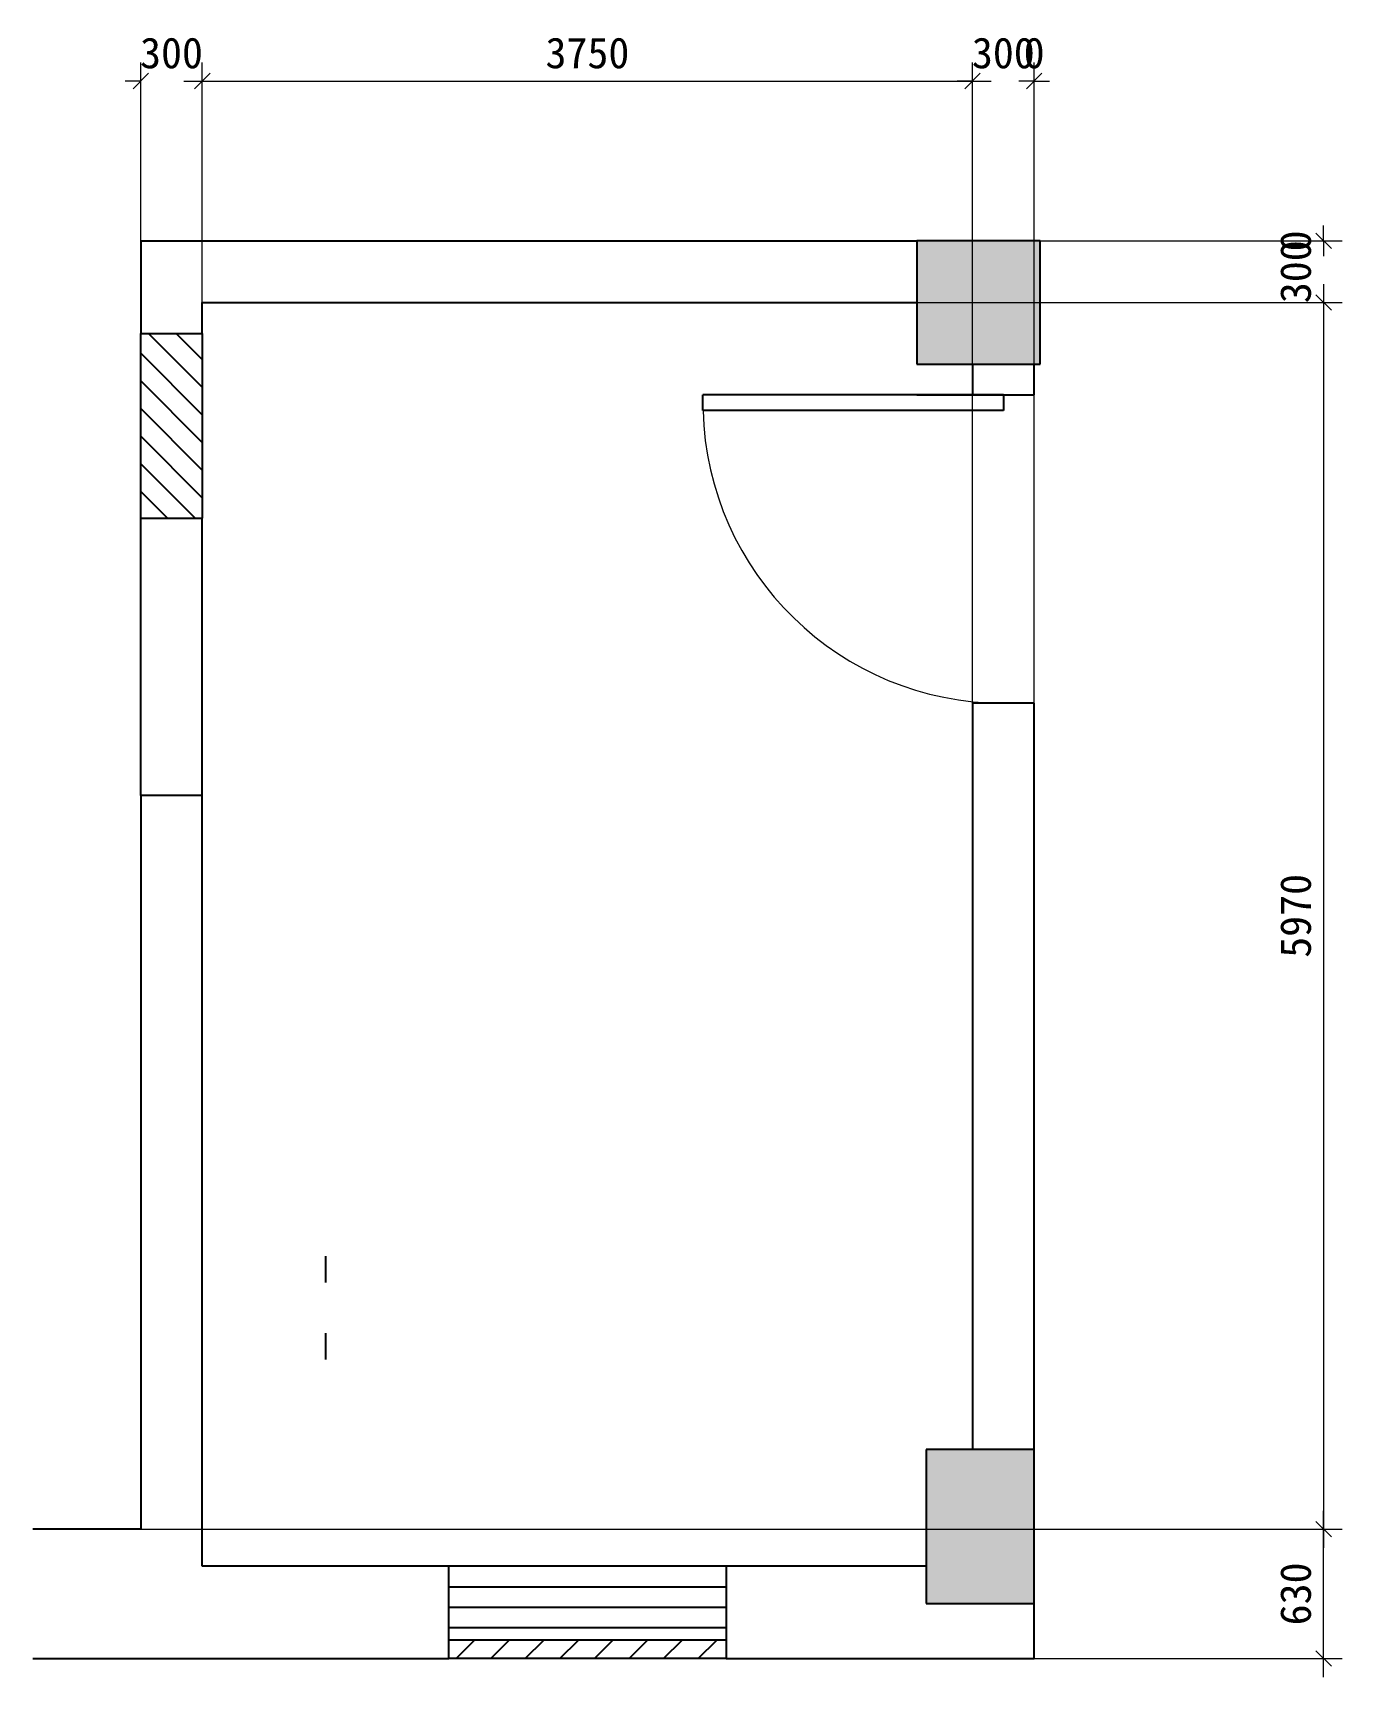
# Model space of a CAD drawing. Header units: millimetres. Extents: x 31518 to 88853, y -87450 to 166285.
# Drawn here: x 54538 to 60913, y -73044 to -65042 of the extents above; entities that cross this region are included whole.
import ezdxf

# ---------------------------------------------------------------- set-up
doc = ezdxf.new("R2010")
doc.units = ezdxf.units.MM
for name, color, linetype in [('J-建筑墙体', 4, 'Continuous'), ('J-建筑柱子', 4, 'Continuous'), ('P-新建墙体', 6, 'Continuous'), ('P-新建墙体填充', 251, 'Continuous'), ('P-门槛石', 8, 'Continuous'), ('T-天花尺寸', 2, 'Continuous')]:
    doc.layers.add(name, color=color, linetype=linetype)
doc.styles.add('ROMANS', font='SIMHEI_0.TTF')
doc.dimstyles.new('60', dxfattribs={"dimscale": 60, "dimtxt": 2.5, "dimasz": 1.25, "dimexe": 1.5, "dimexo": 0, "dimgap": 1, "dimtad": 1, "dimdec": 0, "dimzin": 0, "dimdsep": 46, "dimtxsty": 'ROMANS', "dimblk": 'OBLIQUE', "dimcen": 0, "dimdle": 1.5, "dimclrd": 105, "dimclre": 105, "dimclrt": 112, "dimadec": 0, "dimazin": 0, "dimtfac": 1, "dimtdec": 0, "dimtix": 1, "dimtofl": 0, "dimtmove": 2, "dimatfit": 2, "dimldrblk": 'DOT', "dimfxl": 1.5, "dimtolj": 1, "dimtzin": 0, "dimlwd": 13, "dimlwe": 13, "dimarcsym": 0})

msp = doc.modelspace()

# ---------------------------------------------------------------- blocks, each defined once
blk = doc.blocks.new('vvvvvvv')
at = {"layer": 'T-天花尺寸', "color": 0, "extrusion": (1, -1e-16, 0)}
for p, q in [((-23627.9, -61143.2, 1592.9), (-23627.9, -61175.1, 1506)), ((-23627.9, -61148.8, 1645), (-23627.9, -61228.4, 1423.9)), ((-23627.9, -61197.3, 1613.9), (-23627.9, -61224.9, 1527.6)), ((-23627.9, -61393.2, 1592.9), (-23627.9, -61425.1, 1506)), ((-23627.9, -61398.8, 1645), (-23627.9, -61478.4, 1423.9)), ((-23627.9, -61447.3, 1613.9), (-23627.9, -61474.9, 1527.6))]:
    blk.add_line(p, q, dxfattribs=at)
blk = doc.blocks.new('_Oblique')
at = {"color": 0, "linetype": 'ByBlock', "lineweight": -2}
blk.add_line((-0.5, -0.5), (0.5, 0.5), dxfattribs=at)
blk = doc.blocks.new('*D89')
at = {"color": 105, "lineweight": 13, "transparency": 16777216}
for p, q in [((55063.2, -66504.4), (55063.2, -65186.3)), ((55363.2, -67404.4), (55363.2, -65186.3)), ((55063.2, -65276.3), (54988.2, -65276.3)), ((55363.2, -65276.3), (55438.2, -65276.3))]:
    blk.add_line(p, q, dxfattribs=at)
at = {"layer": 'Defpoints', "color": 0, "transparency": 16777216}
for p in [(55363.2, -65276.3), (55063.2, -66504.4), (55363.2, -67404.4)]:
    blk.add_point(p, dxfattribs=at)
at = {"color": 105, "lineweight": 13, "transparency": 16777216, "xscale": 75, "yscale": 75, "zscale": 75}
blk.add_blockref('_Oblique', (55063.2, -65276.3), dxfattribs=at)
at = {"color": 105, "lineweight": 13, "transparency": 16777216, "xscale": 75, "yscale": 75, "zscale": 75, "rotation": 180}
blk.add_blockref('_Oblique', (55363.2, -65276.3), dxfattribs=at)
at = {"color": 112, "transparency": 16777216, "insert": (55213.2, -65140.5), "char_height": 150, "attachment_point": 5, "style": 'ROMANS'}
blk.add_mtext('\\A1;300', dxfattribs=at)
blk = doc.blocks.new('_Dot')
at = {"color": 0, "linetype": 'ByBlock', "lineweight": -2}
blk.add_line((-0.5, 0), (-1, 0), dxfattribs=at)
at = {"color": 0, "linetype": 'ByBlock', "const_width": 0.5}
blk.add_lwpolyline([(-0.25, 0, 1), (0.25, 0, 1)], format="xyb", close=True, dxfattribs=at)
blk = doc.blocks.new('*D90')
at = {"color": 105, "lineweight": 13, "transparency": 16777216}
for p, q in [((55363.2, -67404.4), (55363.2, -65186.3)), ((59113.2, -68304.4), (59113.2, -65186.3)), ((55273.2, -65276.3), (59203.2, -65276.3))]:
    blk.add_line(p, q, dxfattribs=at)
at = {"layer": 'Defpoints', "color": 0, "transparency": 16777216}
for p in [(59113.2, -65276.3), (55363.2, -67404.4), (59113.2, -68304.4)]:
    blk.add_point(p, dxfattribs=at)
at = {"color": 105, "lineweight": 13, "transparency": 16777216, "xscale": 75, "yscale": 75, "zscale": 75, "rotation": 180}
blk.add_blockref('_Oblique', (55363.2, -65276.3), dxfattribs=at)
at = {"color": 105, "lineweight": 13, "transparency": 16777216, "xscale": 75, "yscale": 75, "zscale": 75}
blk.add_blockref('_Oblique', (59113.2, -65276.3), dxfattribs=at)
at = {"color": 112, "transparency": 16777216, "insert": (57238.2, -65140.5), "char_height": 150, "attachment_point": 5, "style": 'ROMANS'}
blk.add_mtext('\\A1;3750', dxfattribs=at)
blk = doc.blocks.new('*D91')
at = {"color": 105, "lineweight": 13, "transparency": 16777216}
for p, q in [((59113.2, -71936.2), (59113.2, -65186.3)), ((59413.2, -68304.4), (59413.2, -65186.3)), ((59113.2, -65276.3), (59038.2, -65276.3)), ((59413.2, -65276.3), (59488.2, -65276.3))]:
    blk.add_line(p, q, dxfattribs=at)
at = {"layer": 'Defpoints', "color": 0, "transparency": 16777216}
for p in [(59413.2, -65276.3), (59413.2, -68304.4), (59113.2, -71936.2)]:
    blk.add_point(p, dxfattribs=at)
at = {"color": 105, "lineweight": 13, "transparency": 16777216, "xscale": 75, "yscale": 75, "zscale": 75}
blk.add_blockref('_Oblique', (59113.2, -65276.3), dxfattribs=at)
at = {"color": 105, "lineweight": 13, "transparency": 16777216, "xscale": 75, "yscale": 75, "zscale": 75, "rotation": 180}
blk.add_blockref('_Oblique', (59413.2, -65276.3), dxfattribs=at)
at = {"color": 112, "transparency": 16777216, "insert": (59263.2, -65140.5), "char_height": 150, "attachment_point": 5, "style": 'ROMANS'}
blk.add_mtext('\\A1;300', dxfattribs=at)
blk = doc.blocks.new('*D92')
at = {"color": 105, "lineweight": 13, "transparency": 16777216}
for p, q in [((59413.2, -68304.4), (59413.2, -65186.3)), ((59413.2, -71936.2), (59413.2, -65186.3)), ((59413.2, -65276.3), (59338.2, -65276.3)), ((59413.2, -65276.3), (59488.2, -65276.3))]:
    blk.add_line(p, q, dxfattribs=at)
at = {"layer": 'Defpoints', "color": 0, "transparency": 16777216}
for p in [(59413.2, -65276.3), (59413.2, -68304.4), (59413.2, -71936.2)]:
    blk.add_point(p, dxfattribs=at)
at = {"color": 105, "lineweight": 13, "transparency": 16777216, "xscale": 75, "yscale": 75, "zscale": 75}
blk.add_blockref('_Oblique', (59413.2, -65276.3), dxfattribs=at)
at = {"color": 105, "lineweight": 13, "transparency": 16777216, "xscale": 75, "yscale": 75, "zscale": 75, "rotation": 180}
blk.add_blockref('_Oblique', (59413.2, -65276.3), dxfattribs=at)
at = {"color": 112, "transparency": 16777216, "insert": (59413.2, -65140.5), "char_height": 150, "attachment_point": 5, "style": 'ROMANS'}
blk.add_mtext('\\A1;0', dxfattribs=at)
blk = doc.blocks.new('*D93')
at = {"color": 105, "lineweight": 13, "transparency": 16777216}
for p, q in [((60822.7, -73044.4), (60822.7, -72234.4)), ((54538.2, -72324.4), (60912.7, -72324.4)), ((57913.2, -72954.4), (60912.7, -72954.4))]:
    blk.add_line(p, q, dxfattribs=at)
at = {"layer": 'Defpoints', "color": 0, "transparency": 16777216}
for p in [(54538.2, -72324.4), (60822.7, -72324.4), (57913.2, -72954.4)]:
    blk.add_point(p, dxfattribs=at)
at = {"color": 105, "lineweight": 13, "transparency": 16777216, "xscale": 75, "yscale": 75, "zscale": 75}
for p, rotation in [((60822.7, -72324.4), 90), ((60822.7, -72954.4), 270)]:
    blk.add_blockref('_Oblique', p, dxfattribs=dict(at, rotation=rotation))
at = {"color": 112, "transparency": 16777216, "insert": (60686.9, -72639.4), "char_height": 150, "attachment_point": 5, "rotation": 90, "style": 'ROMANS'}
blk.add_mtext('\\A1;630', dxfattribs=at)
blk = doc.blocks.new('*D94')
at = {"color": 105, "lineweight": 13, "transparency": 16777216}
for p, q in [((60822.7, -66264.4), (60822.7, -72414.4)), ((55363.2, -66354.4), (60912.7, -66354.4)), ((55063.2, -72324.4), (60912.7, -72324.4))]:
    blk.add_line(p, q, dxfattribs=at)
at = {"layer": 'Defpoints', "color": 0, "transparency": 16777216}
for p in [(55363.2, -66354.4), (55063.2, -72324.4), (60822.7, -72324.4)]:
    blk.add_point(p, dxfattribs=at)
at = {"color": 105, "lineweight": 13, "transparency": 16777216, "xscale": 75, "yscale": 75, "zscale": 75}
for p, rotation in [((60822.7, -66354.4), 90), ((60822.7, -72324.4), 270)]:
    blk.add_blockref('_Oblique', p, dxfattribs=dict(at, rotation=rotation))
at = {"color": 112, "transparency": 16777216, "insert": (60686.9, -69339.4), "char_height": 150, "attachment_point": 5, "rotation": 90, "style": 'ROMANS'}
blk.add_mtext('\\A1;5970', dxfattribs=at)
blk = doc.blocks.new('*D95')
at = {"color": 105, "lineweight": 13, "transparency": 16777216}
for p, q in [((60822.7, -66054.4), (60822.7, -65979.4)), ((55063.2, -66054.4), (60912.7, -66054.4)), ((58842.8, -66354.4), (60912.7, -66354.4)), ((60822.7, -66354.4), (60822.7, -66429.4))]:
    blk.add_line(p, q, dxfattribs=at)
at = {"layer": 'Defpoints', "color": 0, "transparency": 16777216}
for p in [(55063.2, -66054.4), (60822.7, -66054.4), (58842.8, -66354.4)]:
    blk.add_point(p, dxfattribs=at)
at = {"color": 105, "lineweight": 13, "transparency": 16777216, "xscale": 75, "yscale": 75, "zscale": 75}
for p, rotation in [((60822.7, -66054.4), 270), ((60822.7, -66354.4), 90)]:
    blk.add_blockref('_Oblique', p, dxfattribs=dict(at, rotation=rotation))
at = {"color": 112, "transparency": 16777216, "insert": (60686.9, -66204.4), "char_height": 150, "attachment_point": 5, "rotation": 90, "style": 'ROMANS'}
blk.add_mtext('\\A1;300', dxfattribs=at)
blk = doc.blocks.new('*D96')
at = {"color": 105, "lineweight": 13, "transparency": 16777216}
for p, q in [((60822.7, -66054.4), (60822.7, -65979.4)), ((55063.2, -66054.4), (60912.7, -66054.4)), ((58842.8, -66054.4), (60912.7, -66054.4)), ((60822.7, -66054.4), (60822.7, -66129.4))]:
    blk.add_line(p, q, dxfattribs=at)
at = {"layer": 'Defpoints', "color": 0, "transparency": 16777216}
for p in [(55063.2, -66054.4), (58842.8, -66054.4), (60822.7, -66054.4)]:
    blk.add_point(p, dxfattribs=at)
at = {"color": 105, "lineweight": 13, "transparency": 16777216, "xscale": 75, "yscale": 75, "zscale": 75}
for rotation in [90, 270]:
    blk.add_blockref('_Oblique', (60822.7, -66054.4), dxfattribs=dict(at, rotation=rotation))
at = {"color": 112, "transparency": 16777216, "insert": (60686.9, -66054.4), "char_height": 150, "attachment_point": 5, "rotation": 90, "style": 'ROMANS'}
blk.add_mtext('\\A1;0', dxfattribs=at)

# ---------------------------------------------------------------- dimensions: what is measured, and where the dimension line sits
at = {"color": 2}
for base, p1, p2, picture, middle in [((55363.2, -65276.3), (55063.2, -66504.4), (55363.2, -67404.4), '*D89', (55213.2, -65140.5)), ((59113.2, -65276.3), (55363.2, -67404.4), (59113.2, -68304.4), '*D90', (57238.2, -65140.5)), ((59413.2, -65276.3), (59113.2, -71936.2), (59413.2, -68304.4), '*D91', (59263.2, -65140.5)), ((59413.166282, -65276.3372391), (59413.166282, -68304.3838636), (59413.166282, -71936.1653493), '*D92', (59413.166282, -65140.4945424))]:
    dim = msp.add_linear_dim(base=base, p1=p1, p2=p2, dimstyle='60', dxfattribs=at)
    dim.commit()
    dim.dimension.update_dxf_attribs({"geometry": picture, "text_midpoint": middle})
for base, p1, p2, picture, middle in [((60822.7, -66054.4), (58842.8, -66354.4), (55063.2, -66054.4), '*D95', (60686.9, -66204.4)), ((60822.7414674, -66054.3838636), (55063.166282, -66054.3838636), (58842.820651, -66054.3838636), '*D96', (60686.8987708, -66054.3838636)), ((60822.7, -72324.4), (55363.2, -66354.4), (55063.2, -72324.4), '*D94', (60686.9, -69339.4)), ((60822.7, -72324.4), (57913.2, -72954.4), (54538.2, -72324.4), '*D93', (60686.9, -72639.4))]:
    dim = msp.add_linear_dim(base=base, p1=p1, p2=p2, angle=270, dimstyle='60', dxfattribs=at)
    dim.commit()
    dim.dimension.update_dxf_attribs({"geometry": picture, "text_midpoint": middle})

# ---------------------------------------------------------------- hatches: boundary and pattern name
at = {"layer": 'J-建筑柱子'}
for points in [[(59442.8, -66054.4), (58842.8, -66054.4), (58842.8, -66654.4), (59442.8, -66654.4)], [(59413.2, -71936.2), (58888.2, -71936.2), (58888.2, -72686.2), (59413.2, -72686.2)]]:
    msp.add_hatch(color=256, dxfattribs=at).paths.add_polyline_path(points)
at = {"layer": 'P-新建墙体填充'}
h = msp.add_hatch(dxfattribs=at)
h.set_pattern_fill('ANSI31', color=256, scale=30, angle=360, style=0)
h.set_pattern_definition([(135, (458394.65, -340077.67), (67.35192, 67.35192), [])])
h.paths.add_polyline_path([(55063.2, -66504.4), (55363.2, -66504.4), (55363.2, -67404.4), (55063.2, -67404.4)])
at = {"layer": 'P-门槛石'}
h = msp.add_hatch(dxfattribs=at)
h.set_pattern_fill('ANSI31', color=4, scale=75, angle=360, style=0)
h.set_pattern_definition([(45, (-1056016.87, -271436.43), (-84.189901, 84.189901), [])])
h.paths.add_polyline_path([(57913.2, -72954.4), (56563.2, -72954.4), (56563.2, -72864.4), (57913.2, -72864.4)])

# ---------------------------------------------------------------- linework, layer by layer
for p, q in [((57800.7, -66879.4), (57800.7, -66804.4)), ((59263.2, -66804.4), (57800.7, -66804.4)), ((59263.2, -66804.4), (59263.2, -66879.4)), ((59263.2, -66879.4), (57800.7, -66879.4))]:
    msp.add_line(p, q)
at = {"extrusion": (0, 0, -1)}
for p, q in [((57913.2, -72504.4), (56563.2, -72504.4)), ((56563.2, -72804.4), (56563.2, -72504.4)), ((57913.2, -72504.4), (57913.2, -72804.4)), ((56563.2, -72604.4), (57913.2, -72604.4)), ((56563.2, -72704.4), (57913.2, -72704.4)), ((57913.2, -72804.4), (56563.2, -72804.4))]:
    msp.add_line(p, q, dxfattribs=at)
at = {"lineweight": 13}
msp.add_arc((59263.2, -66841.9), 1462.5, 181.46928, 270, dxfattribs=at)
at = {"layer": 'J-建筑墙体'}
for p, q in [((55063.2, -66054.4), (58842.8, -66054.4)), ((55063.2, -66054.4), (55063.2, -66504.4)), ((55363.2, -66354.4), (58842.8, -66354.4)), ((55363.2, -66504.4), (55363.2, -66354.4)), ((55063.2, -66504.4), (55363.2, -66504.4)), ((59113.2, -66654.4), (59113.2, -66804.4)), ((59413.2, -66804.4), (59413.2, -66654.4)), ((59113.2, -66804.4), (59413.2, -66804.4)), ((59413.2, -68304.4), (59113.2, -68304.4)), ((59113.2, -68304.4), (59113.2, -71936.2)), ((59413.2, -71936.2), (59413.2, -68304.4)), ((55363.2, -68754.4), (55063.2, -68754.4)), ((55063.2, -68754.4), (55063.2, -72324.4)), ((55363.2, -72504.4), (55363.2, -68754.4)), ((55063.2, -72324.4), (54538.2, -72324.4)), ((56563.2, -72504.4), (55363.2, -72504.4)), ((56563.2, -72804.4), (56563.2, -72504.4)), ((58888.2, -72504.4), (57913.2, -72504.4)), ((57913.2, -72504.4), (57913.2, -72954.4)), ((59413.2, -72954.4), (59413.2, -72686.2)), ((56563.2, -72954.4), (56563.2, -72804.4)), ((54538.2, -72954.4), (56563.2, -72954.4)), ((57913.2, -72954.4), (59413.2, -72954.4))]:
    msp.add_line(p, q, dxfattribs=at)
at = {"layer": 'J-建筑柱子', "color": 81}
for p, q in [((59442.8, -66054.4), (58842.8, -66054.4)), ((58842.8, -66054.4), (58842.8, -66654.4)), ((59442.8, -66654.4), (59442.8, -66054.4)), ((58842.8, -66654.4), (59442.8, -66654.4)), ((59413.2, -71936.2), (58888.2, -71936.2)), ((58888.2, -71936.2), (58888.2, -72686.2)), ((59413.2, -72686.2), (59413.2, -71936.2)), ((58888.2, -72686.2), (59413.2, -72686.2))]:
    msp.add_line(p, q, dxfattribs=at)
at = {"layer": 'P-新建墙体'}
for p, q in [((55063.2, -67404.4), (55063.2, -66504.4)), ((55363.2, -66504.4), (55363.2, -67404.4)), ((58842.8, -66804.4), (59113.2, -66804.4)), ((55063.2, -67404.4), (55363.2, -67404.4))]:
    msp.add_line(p, q, dxfattribs=at)
at = {"layer": 'P-门槛石'}
for p, q in [((55063.2, -68754.4), (55063.2, -67404.4)), ((55363.2, -68754.4), (55363.2, -67404.4)), ((57913.2, -72864.4), (56563.2, -72864.4)), ((57913.2, -72954.4), (56563.2, -72954.4))]:
    msp.add_line(p, q, dxfattribs=at)

# ---------------------------------------------------------------- block references
at = {"color": 7, "xscale": 1.5, "yscale": 1.5, "zscale": 1.5}
msp.add_blockref('vvvvvvv', (91405, 20718.9, 247.5), dxfattribs=at)

msp.set_redraw_order([(e.dxf.handle, doc.entitydb.next_handle()) for e in msp.query("TEXT MTEXT ATTDEF DIMENSION ARC_DIMENSION")])  # texts and dimensions are drawn at this point

doc.saveas('drawing.dxf')
